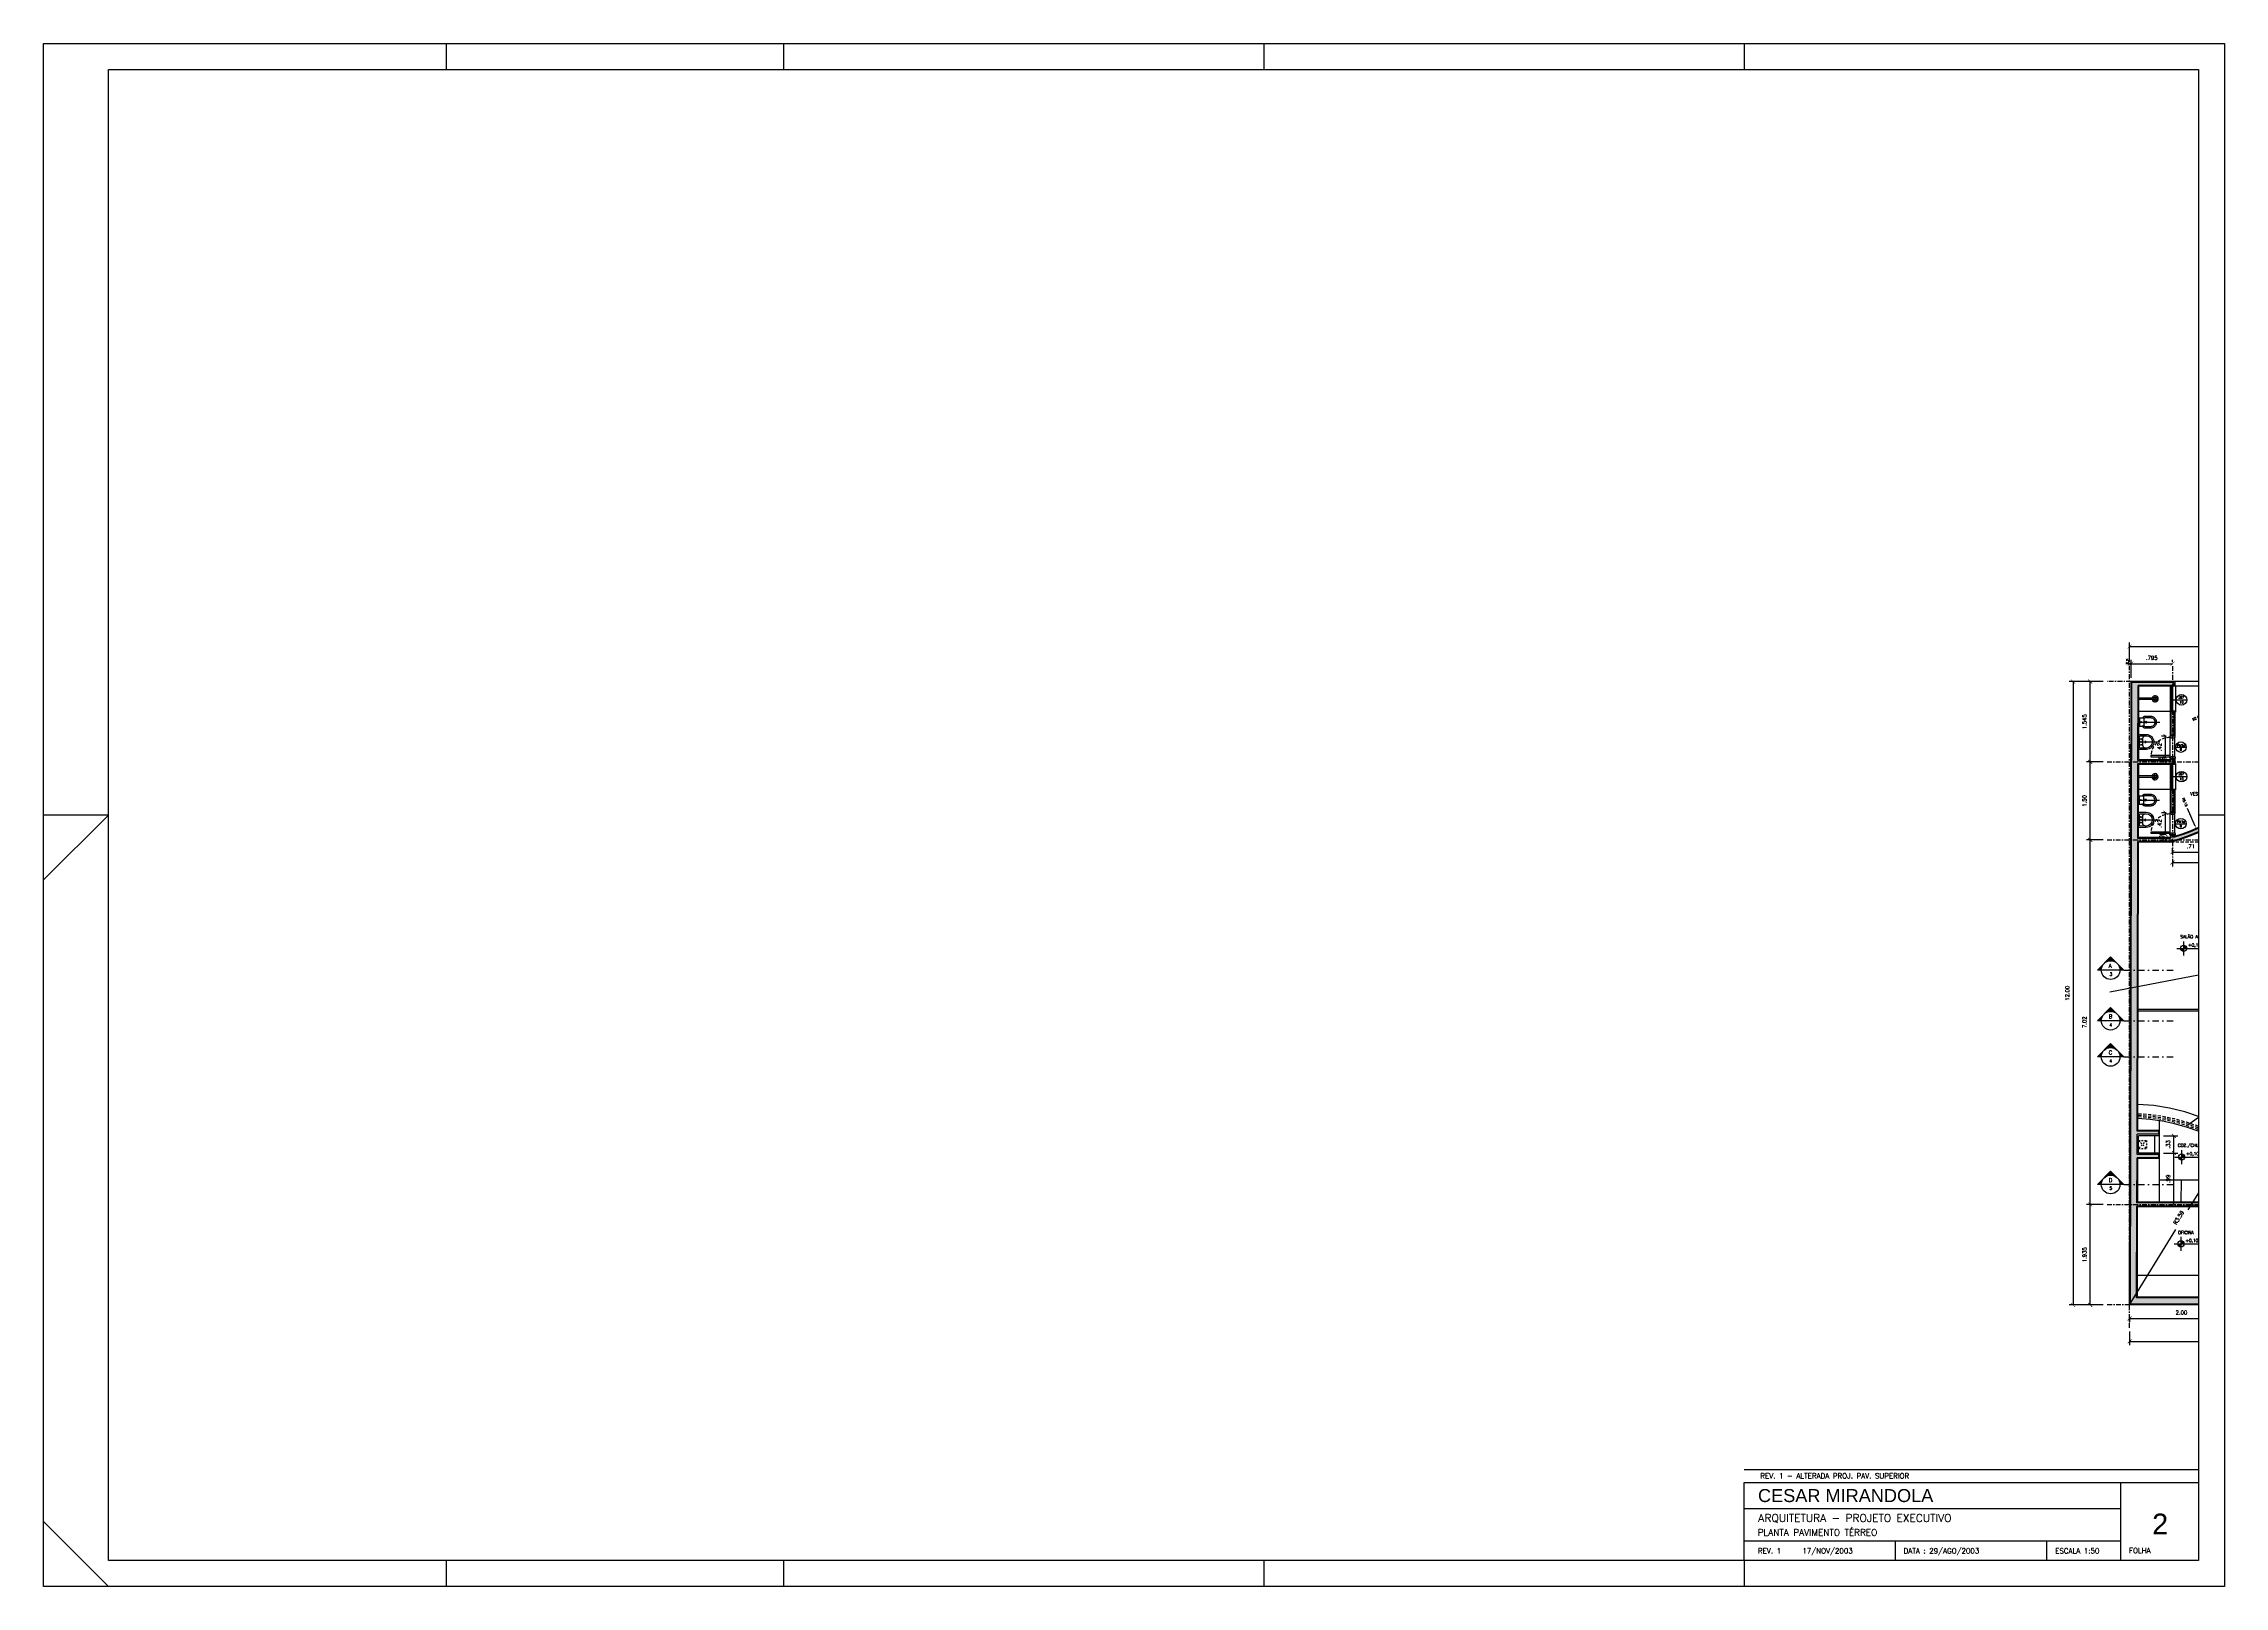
# Paper-space layout 'Layout1' of a CAD drawing. Header units: millimetres. Extents: x 98.5 to 182.5, y 18.8 to 78.2.
# The model-space entities are those that its viewports show. They can reach past a viewport. Long polylines and large blocks are cut down to what shows.
import ezdxf
from ezdxf.enums import TextEntityAlignment as Align

# ---------------------------------------------------------------- set-up
doc = ezdxf.new("R2010")
doc.units = ezdxf.units.MM
for name, pattern in [('CENTER', [0.6, 0.375, -0.075, 0.075, -0.075]), ('DASHDOT', [1, 0.5, -0.25, 0, -0.25]), ('HIDDEN', [0.375, 0.25, -0.125])]:
    doc.linetypes.add(name, pattern=pattern)
for name, color, linetype in [('ALV', 5, 'Continuous'), ('CAIX', 2, 'Continuous'), ('CAIXN', 7, 'Continuous'), ('COTAS', 1, 'Continuous'), ('EIXOS', 141, 'CENTER'), ('FOLHA', 1, 'Continuous'), ('LPROJ', 7, 'HIDDEN'), ('LVISTA02', 1, 'Continuous'), ('NOTAS', 2, 'Continuous'), ('PEÇAS', 7, 'Continuous'), ('PEÇAS50', 8, 'Continuous'), ('REVEST', 2, 'Continuous'), ('SOLID', 8, 'Continuous'), ('TEXT', 3, 'Continuous'), ('VIEW', 6, 'Continuous')]:
    doc.layers.add(name, color=color, linetype=linetype)
doc.layers.get('VIEW').freeze()
doc.styles.add('100-50', font='romans.shx', dxfattribs={"height": 0.125})
doc.styles.add('60-50', font='romans.shx', dxfattribs={"height": 0.075})
doc.styles.add('80-50', font='romans.shx', dxfattribs={"height": 0.1})
doc.styles.add('ROMANS', font='ROMANS.shx', dxfattribs={"height": 0.15})
doc.styles.add('STYLE1', font='arial.ttf', dxfattribs={"height": 0.5})
doc.dimstyles.new('50', dxfattribs={"dimtxt": 0.1, "dimasz": 2.5, "dimexe": 1.25, "dimexo": 0.625, "dimgap": 0.075, "dimtad": 1, "dimzin": 0, "dimdsep": 46, "dimtxsty": '60-50', "dimcen": 2.5, "dimclrt": 3, "dimadec": 0, "dimazin": 0, "dimtfac": 1, "dimtmove": 0, "dimatfit": 3, "dimfxl": 1, "dimarcsym": 0})

# ---------------------------------------------------------------- blocks, each defined once
blk = doc.blocks.new('_ARCHTICK')
at = {"color": 0, "linetype": 'ByBlock', "const_width": 0.15}
blk.add_lwpolyline([(-0.5, -0.5), (0.5, 0.5)], dxfattribs=at)
blk = doc.blocks.new('*D8')
at = {"layer": 'COTAS', "color": 0, "lineweight": -2}
for p, q in [((129.008, 124.662), (129.008, 124.578)), ((129.008, 124.653), (131.004, 124.653)), ((131.004, 124.662), (131.004, 124.578))]:
    blk.add_line(p, q, dxfattribs=at)
at = {"layer": 'DEFPOINTS', "color": 0}
for p in [(129.008, 124.912), (131.004, 124.912), (131.004, 124.653)]:
    blk.add_point(p, dxfattribs=at)
at = {"layer": 'COTAS', "color": 0, "lineweight": -2, "xscale": 0.075, "yscale": 0.075, "zscale": 0.075, "rotation": 180}
blk.add_blockref('_ARCHTICK', (129.008, 124.653), dxfattribs=at)
at = {"layer": 'COTAS', "color": 0, "lineweight": -2, "xscale": 0.075, "yscale": 0.075, "zscale": 0.075}
blk.add_blockref('_ARCHTICK', (131.004, 124.653), dxfattribs=at)
at = {"layer": 'COTAS', "color": 3, "insert": (130.006, 124.766), "char_height": 0.075, "attachment_point": 5, "style": '60-50'}
blk.add_mtext('2.00', dxfattribs=at)
blk = doc.blocks.new('*D10')
at = {"layer": 'COTAS', "color": 0, "lineweight": -2}
for p, q in [((129.008, 124.399), (129.008, 124.136)), ((150.128, 124.399), (150.128, 124.136)), ((129.008, 124.211), (150.128, 124.211))]:
    blk.add_line(p, q, dxfattribs=at)
at = {"layer": 'DEFPOINTS', "color": 0}
for p in [(129.008, 124.474), (150.128, 124.474), (150.128, 124.211)]:
    blk.add_point(p, dxfattribs=at)
at = {"layer": 'COTAS', "color": 0, "lineweight": -2, "xscale": 0.075, "yscale": 0.075, "zscale": 0.075, "rotation": 180}
blk.add_blockref('_ARCHTICK', (129.008, 124.211), dxfattribs=at)
at = {"layer": 'COTAS', "color": 0, "lineweight": -2, "xscale": 0.075, "yscale": 0.075, "zscale": 0.075}
blk.add_blockref('_ARCHTICK', (150.128, 124.211), dxfattribs=at)
at = {"layer": 'COTAS', "color": 3, "insert": (139.568, 124.324), "char_height": 0.075, "attachment_point": 5, "style": '60-50'}
blk.add_mtext('21.12', dxfattribs=at)
blk = doc.blocks.new('*D17')
at = {"layer": 'COTAS', "color": 0, "lineweight": -2}
for p, q in [((129.008, 137.258), (128.933, 137.258)), ((129.008, 137.286), (129.008, 137.333)), ((129.008, 137.258), (129.038, 137.258)), ((129.038, 136.987), (129.038, 137.333)), ((129.038, 137.258), (129.113, 137.258))]:
    blk.add_line(p, q, dxfattribs=at)
at = {"layer": 'DEFPOINTS', "color": 0}
for p in [(129.008, 137.211), (129.038, 137.258), (129.038, 136.912)]:
    blk.add_point(p, dxfattribs=at)
at = {"layer": 'COTAS', "color": 0, "lineweight": -2, "xscale": 0.075, "yscale": 0.075, "zscale": 0.075}
blk.add_blockref('_ARCHTICK', (129.008, 137.258), dxfattribs=at)
at = {"layer": 'COTAS', "color": 0, "lineweight": -2, "xscale": 0.075, "yscale": 0.075, "zscale": 0.075, "rotation": 180}
blk.add_blockref('_ARCHTICK', (129.038, 137.258), dxfattribs=at)
at = {"layer": 'COTAS', "color": 3, "insert": (128.967, 137.31), "char_height": 0.075, "attachment_point": 5, "style": '60-50'}
blk.add_mtext('5', dxfattribs=at)
blk = doc.blocks.new('*D18')
at = {"layer": 'COTAS', "color": 0, "lineweight": -2}
for p, q in [((129.038, 137.258), (129.833, 137.258)), ((129.833, 137.286), (129.833, 137.333))]:
    blk.add_line(p, q, dxfattribs=at)
at = {"layer": 'DEFPOINTS', "color": 0}
for p in [(129.833, 137.258), (129.833, 137.211), (129.038, 136.912)]:
    blk.add_point(p, dxfattribs=at)
at = {"layer": 'COTAS', "color": 0, "lineweight": -2, "xscale": 0.075, "yscale": 0.075, "zscale": 0.075, "rotation": 180}
blk.add_blockref('_ARCHTICK', (129.038, 137.258), dxfattribs=at)
at = {"layer": 'COTAS', "color": 0, "lineweight": -2, "xscale": 0.075, "yscale": 0.075, "zscale": 0.075}
blk.add_blockref('_ARCHTICK', (129.833, 137.258), dxfattribs=at)
at = {"layer": 'COTAS', "color": 3, "insert": (129.435, 137.371), "char_height": 0.075, "attachment_point": 5, "style": '60-50'}
blk.add_mtext('.795', dxfattribs=at)
blk = doc.blocks.new('*D19')
at = {"layer": 'COTAS', "color": 0, "lineweight": -2}
for p, q in [((129.833, 133.494), (129.833, 133.354)), ((129.833, 133.429), (131.409, 133.429)), ((131.409, 133.494), (131.409, 133.354))]:
    blk.add_line(p, q, dxfattribs=at)
at = {"layer": 'DEFPOINTS', "color": 0}
for p in [(129.833, 133.569), (131.409, 133.569), (131.409, 133.429)]:
    blk.add_point(p, dxfattribs=at)
at = {"layer": 'COTAS', "color": 0, "lineweight": -2, "xscale": 0.075, "yscale": 0.075, "zscale": 0.075, "rotation": 180}
blk.add_blockref('_ARCHTICK', (129.833, 133.429), dxfattribs=at)
at = {"layer": 'COTAS', "color": 0, "lineweight": -2, "xscale": 0.075, "yscale": 0.075, "zscale": 0.075}
blk.add_blockref('_ARCHTICK', (131.409, 133.429), dxfattribs=at)
at = {"layer": 'COTAS', "color": 3, "insert": (130.621, 133.541), "char_height": 0.075, "attachment_point": 5, "style": '60-50'}
blk.add_mtext('1.58', dxfattribs=at)
blk = doc.blocks.new('*D20')
at = {"layer": 'COTAS', "color": 0, "lineweight": -2}
for p, q in [((129.008, 137.286), (129.008, 137.663)), ((129.008, 137.588), (150.128, 137.588)), ((150.128, 137.286), (150.128, 137.663))]:
    blk.add_line(p, q, dxfattribs=at)
at = {"layer": 'DEFPOINTS', "color": 0}
for p in [(150.128, 137.588), (129.008, 137.211), (150.128, 137.211)]:
    blk.add_point(p, dxfattribs=at)
at = {"layer": 'COTAS', "color": 0, "lineweight": -2, "xscale": 0.075, "yscale": 0.075, "zscale": 0.075, "rotation": 180}
blk.add_blockref('_ARCHTICK', (129.008, 137.588), dxfattribs=at)
at = {"layer": 'COTAS', "color": 0, "lineweight": -2, "xscale": 0.075, "yscale": 0.075, "zscale": 0.075}
blk.add_blockref('_ARCHTICK', (150.128, 137.588), dxfattribs=at)
at = {"layer": 'COTAS', "color": 3, "insert": (139.568, 137.7), "char_height": 0.075, "attachment_point": 5, "style": '60-50'}
blk.add_mtext('21.12', dxfattribs=at)
blk = doc.blocks.new('*D25')
at = {"layer": 'COTAS', "color": 0, "lineweight": -2}
for p, q in [((128.498, 126.847), (128.175, 126.847)), ((128.25, 124.912), (128.25, 126.847)), ((128.498, 124.912), (128.175, 124.912))]:
    blk.add_line(p, q, dxfattribs=at)
at = {"layer": 'DEFPOINTS', "color": 0}
for p in [(128.25, 126.847), (128.573, 126.847), (128.573, 124.912)]:
    blk.add_point(p, dxfattribs=at)
at = {"layer": 'COTAS', "color": 0, "lineweight": -2, "xscale": 0.075, "yscale": 0.075, "zscale": 0.075}
for p, rotation in [((128.25, 126.847), 90), ((128.25, 124.912), 270)]:
    blk.add_blockref('_ARCHTICK', p, dxfattribs=dict(at, rotation=rotation))
at = {"layer": 'COTAS', "color": 3, "insert": (128.138, 125.88), "char_height": 0.075, "attachment_point": 5, "rotation": 90, "style": '60-50'}
blk.add_mtext('1.935', dxfattribs=at)
blk = doc.blocks.new('*D26')
at = {"layer": 'COTAS', "color": 0, "lineweight": -2}
for p, q in [((128.498, 133.865), (128.175, 133.865)), ((128.25, 126.847), (128.25, 133.865))]:
    blk.add_line(p, q, dxfattribs=at)
at = {"layer": 'DEFPOINTS', "color": 0}
for p in [(128.25, 133.865), (128.573, 133.865), (128.573, 126.847)]:
    blk.add_point(p, dxfattribs=at)
at = {"layer": 'COTAS', "color": 0, "lineweight": -2, "xscale": 0.075, "yscale": 0.075, "zscale": 0.075}
for p, rotation in [((128.25, 133.865), 90), ((128.25, 126.847), 270)]:
    blk.add_blockref('_ARCHTICK', p, dxfattribs=dict(at, rotation=rotation))
at = {"layer": 'COTAS', "color": 3, "insert": (128.138, 130.356), "char_height": 0.075, "attachment_point": 5, "rotation": 90, "style": '60-50'}
blk.add_mtext('7.02', dxfattribs=at)
blk = doc.blocks.new('*D27')
at = {"layer": 'COTAS', "color": 0, "lineweight": -2}
for p, q in [((128.498, 135.367), (128.175, 135.367)), ((128.25, 133.865), (128.25, 135.367))]:
    blk.add_line(p, q, dxfattribs=at)
at = {"layer": 'DEFPOINTS', "color": 0}
for p in [(128.25, 135.367), (128.573, 135.367), (128.573, 133.865)]:
    blk.add_point(p, dxfattribs=at)
at = {"layer": 'COTAS', "color": 0, "lineweight": -2, "xscale": 0.075, "yscale": 0.075, "zscale": 0.075}
for p, rotation in [((128.25, 135.367), 90), ((128.25, 133.865), 270)]:
    blk.add_blockref('_ARCHTICK', p, dxfattribs=dict(at, rotation=rotation))
at = {"layer": 'COTAS', "color": 3, "insert": (128.138, 134.616), "char_height": 0.075, "attachment_point": 5, "rotation": 90, "style": '60-50'}
blk.add_mtext('1.50', dxfattribs=at)
blk = doc.blocks.new('*D28')
at = {"layer": 'COTAS', "color": 0, "lineweight": -2}
for p, q in [((128.498, 136.912), (128.175, 136.912)), ((128.25, 135.367), (128.25, 136.912))]:
    blk.add_line(p, q, dxfattribs=at)
at = {"layer": 'DEFPOINTS', "color": 0}
for p in [(128.25, 136.912), (128.573, 136.912), (128.573, 135.367)]:
    blk.add_point(p, dxfattribs=at)
at = {"layer": 'COTAS', "color": 0, "lineweight": -2, "xscale": 0.075, "yscale": 0.075, "zscale": 0.075}
for p, rotation in [((128.25, 136.912), 90), ((128.25, 135.367), 270)]:
    blk.add_blockref('_ARCHTICK', p, dxfattribs=dict(at, rotation=rotation))
at = {"layer": 'COTAS', "color": 3, "insert": (128.138, 136.14), "char_height": 0.075, "attachment_point": 5, "rotation": 90, "style": '60-50'}
blk.add_mtext('1.545', dxfattribs=at)
blk = doc.blocks.new('*D29')
at = {"layer": 'COTAS', "color": 0, "lineweight": -2}
for p, q in [((128.498, 136.912), (127.846, 136.912)), ((127.921, 136.912), (127.921, 124.912)), ((128.498, 124.912), (127.846, 124.912))]:
    blk.add_line(p, q, dxfattribs=at)
at = {"layer": 'DEFPOINTS', "color": 0}
for p in [(128.573, 136.912), (127.921, 124.912), (128.573, 124.912)]:
    blk.add_point(p, dxfattribs=at)
at = {"layer": 'COTAS', "color": 0, "lineweight": -2, "xscale": 0.075, "yscale": 0.075, "zscale": 0.075}
for p, rotation in [((127.921, 136.912), 90), ((127.921, 124.912), 270)]:
    blk.add_blockref('_ARCHTICK', p, dxfattribs=dict(at, rotation=rotation))
at = {"layer": 'COTAS', "color": 3, "insert": (127.808, 130.912), "char_height": 0.075, "attachment_point": 5, "rotation": 90, "style": '60-50'}
blk.add_mtext('12.00', dxfattribs=at)
blk = doc.blocks.new('*D61')
at = {"layer": 'COTAS', "color": 0, "lineweight": -2}
for p, q in [((130.848, 127.913), (130.132, 126.745)), ((129.008, 124.912), (129.899, 126.364))]:
    blk.add_line(p, q, dxfattribs=at)
at = {"layer": 'COTAS', "color": 0}
blk.add_solid([(130.837, 127.919), (130.859, 127.906), (130.887, 127.977)], dxfattribs=at)
at = {"layer": 'DEFPOINTS', "color": 0}
for p in [(130.887, 127.977), (129.008, 124.912)]:
    blk.add_point(p, dxfattribs=at)
at = {"layer": 'COTAS', "color": 3, "insert": (129.953, 126.593), "char_height": 0.075, "attachment_point": 5, "rotation": 58.4902, "style": '60-50'}
blk.add_mtext('R3.59', dxfattribs=at)
blk = doc.blocks.new('*D80')
at = {"layer": 'COTAS', "color": 0, "lineweight": -2}
for p, q in [((129.698, 133.969), (129.698, 134.044)), ((129.713, 133.969), (129.623, 133.969)), ((129.695, 133.91), (129.623, 133.91)), ((129.698, 133.91), (129.698, 133.835))]:
    blk.add_line(p, q, dxfattribs=at)
at = {"layer": 'DEFPOINTS', "color": 0}
for p in [(129.698, 133.969), (129.77, 133.91), (129.788, 133.969)]:
    blk.add_point(p, dxfattribs=at)
at = {"layer": 'COTAS', "color": 0, "lineweight": -2, "xscale": 0.075, "yscale": 0.075, "zscale": 0.075}
for p, rotation in [((129.698, 133.969), 270), ((129.698, 133.91), 90)]:
    blk.add_blockref('_ARCHTICK', p, dxfattribs=dict(at, rotation=rotation))
at = {"layer": 'COTAS', "color": 3, "insert": (129.618, 133.939), "char_height": 0.075, "attachment_point": 5, "rotation": 90, "style": '60-50'}
blk.add_mtext('.06', dxfattribs=at)
blk = doc.blocks.new('*D81')
at = {"layer": 'COTAS', "color": 0, "lineweight": -2}
for p, q in [((129.713, 134.389), (129.623, 134.389)), ((129.698, 133.969), (129.698, 134.389))]:
    blk.add_line(p, q, dxfattribs=at)
at = {"layer": 'DEFPOINTS', "color": 0}
for p in [(129.698, 134.389), (129.788, 134.389), (129.788, 133.969)]:
    blk.add_point(p, dxfattribs=at)
at = {"layer": 'COTAS', "color": 0, "lineweight": -2, "xscale": 0.075, "yscale": 0.075, "zscale": 0.075}
for p, rotation in [((129.698, 134.389), 90), ((129.698, 133.969), 270)]:
    blk.add_blockref('_ARCHTICK', p, dxfattribs=dict(at, rotation=rotation))
at = {"layer": 'COTAS', "color": 3, "insert": (129.585, 134.179), "char_height": 0.075, "attachment_point": 5, "rotation": 90, "style": '60-50'}
blk.add_mtext('.42', dxfattribs=at)
blk = doc.blocks.new('*D82')
at = {"layer": 'COTAS', "color": 0, "lineweight": -2}
for p, q in [((129.713, 135.442), (129.623, 135.442)), ((129.698, 135.442), (129.698, 135.517)), ((129.698, 135.412), (129.698, 135.337))]:
    blk.add_line(p, q, dxfattribs=at)
at = {"layer": 'DEFPOINTS', "color": 0}
for p in [(129.698, 135.442), (129.698, 135.412), (129.788, 135.442)]:
    blk.add_point(p, dxfattribs=at)
at = {"layer": 'COTAS', "color": 0, "lineweight": -2, "xscale": 0.075, "yscale": 0.075, "zscale": 0.075}
for p, rotation in [((129.698, 135.442), 270), ((129.698, 135.412), 90)]:
    blk.add_blockref('_ARCHTICK', p, dxfattribs=dict(at, rotation=rotation))
at = {"layer": 'COTAS', "color": 3, "insert": (129.608, 135.44), "char_height": 0.075, "attachment_point": 5, "rotation": 90, "style": '60-50'}
blk.add_mtext('5', dxfattribs=at)
blk = doc.blocks.new('*D83')
at = {"layer": 'COTAS', "color": 0, "lineweight": -2}
for p, q in [((129.713, 135.862), (129.623, 135.862)), ((129.698, 135.442), (129.698, 135.862))]:
    blk.add_line(p, q, dxfattribs=at)
at = {"layer": 'DEFPOINTS', "color": 0}
for p in [(129.698, 135.862), (129.788, 135.862), (129.788, 135.442)]:
    blk.add_point(p, dxfattribs=at)
at = {"layer": 'COTAS', "color": 0, "lineweight": -2, "xscale": 0.075, "yscale": 0.075, "zscale": 0.075}
for p, rotation in [((129.698, 135.862), 90), ((129.698, 135.442), 270)]:
    blk.add_blockref('_ARCHTICK', p, dxfattribs=dict(at, rotation=rotation))
at = {"layer": 'COTAS', "color": 3, "insert": (129.585, 135.652), "char_height": 0.075, "attachment_point": 5, "rotation": 90, "style": '60-50'}
blk.add_mtext('.42', dxfattribs=at)
blk = doc.blocks.new('*D84')
at = {"layer": 'COTAS', "color": 0, "lineweight": -2}
for p, q in [((130.546, 134.038), (130.546, 133.555)), ((129.833, 133.599), (129.833, 133.705)), ((129.833, 133.63), (130.546, 133.63))]:
    blk.add_line(p, q, dxfattribs=at)
at = {"layer": 'DEFPOINTS', "color": 0}
for p in [(130.546, 134.113), (130.546, 133.63), (129.833, 133.524)]:
    blk.add_point(p, dxfattribs=at)
at = {"layer": 'COTAS', "color": 0, "lineweight": -2, "xscale": 0.075, "yscale": 0.075, "zscale": 0.075, "rotation": 180}
blk.add_blockref('_ARCHTICK', (129.833, 133.63), dxfattribs=at)
at = {"layer": 'COTAS', "color": 0, "lineweight": -2, "xscale": 0.075, "yscale": 0.075, "zscale": 0.075}
blk.add_blockref('_ARCHTICK', (130.546, 133.63), dxfattribs=at)
at = {"layer": 'COTAS', "color": 3, "insert": (130.189, 133.742), "char_height": 0.075, "attachment_point": 5, "style": '60-50'}
blk.add_mtext('.71', dxfattribs=at)
blk = doc.blocks.new('*D85')
at = {"layer": 'COTAS', "color": 0, "lineweight": -2}
for p, q in [((129.658, 127.837), (129.937, 127.837)), ((129.862, 126.847), (129.862, 127.837))]:
    blk.add_line(p, q, dxfattribs=at)
at = {"layer": 'DEFPOINTS', "color": 0}
for p in [(129.583, 127.837), (129.862, 127.837), (129.862, 126.847)]:
    blk.add_point(p, dxfattribs=at)
at = {"layer": 'COTAS', "color": 0, "lineweight": -2, "xscale": 0.075, "yscale": 0.075, "zscale": 0.075}
for p, rotation in [((129.862, 127.837), 90), ((129.862, 126.847), 270)]:
    blk.add_blockref('_ARCHTICK', p, dxfattribs=dict(at, rotation=rotation))
at = {"layer": 'COTAS', "color": 3, "insert": (129.749, 127.342), "char_height": 0.075, "attachment_point": 5, "rotation": 90, "style": '60-50'}
blk.add_mtext('.99', dxfattribs=at)
blk = doc.blocks.new('*D86')
at = {"layer": 'COTAS', "color": 0, "lineweight": -2}
for p, q in [((129.658, 128.167), (129.937, 128.167)), ((129.862, 127.837), (129.862, 128.167))]:
    blk.add_line(p, q, dxfattribs=at)
at = {"layer": 'DEFPOINTS', "color": 0}
for p in [(129.583, 128.167), (129.862, 128.167), (129.583, 127.837)]:
    blk.add_point(p, dxfattribs=at)
at = {"layer": 'COTAS', "color": 0, "lineweight": -2, "xscale": 0.075, "yscale": 0.075, "zscale": 0.075}
for p, rotation in [((129.862, 128.167), 90), ((129.862, 127.837), 270)]:
    blk.add_blockref('_ARCHTICK', p, dxfattribs=dict(at, rotation=rotation))
at = {"layer": 'COTAS', "color": 3, "insert": (129.749, 128.002), "char_height": 0.075, "attachment_point": 5, "rotation": 90, "style": '60-50'}
blk.add_mtext('.33', dxfattribs=at)
blk = doc.blocks.new('*D87')
at = {"layer": 'COTAS', "color": 0, "lineweight": -2}
for p, q in [((130.63, 126.802), (130.63, 126.877)), ((130.884, 126.742), (130.555, 126.742)), ((130.63, 126.742), (130.63, 126.667))]:
    blk.add_line(p, q, dxfattribs=at)
at = {"layer": 'DEFPOINTS', "color": 0}
for p in [(130.63, 126.802), (130.63, 126.742), (130.959, 126.742)]:
    blk.add_point(p, dxfattribs=at)
at = {"layer": 'COTAS', "color": 0, "lineweight": -2, "xscale": 0.075, "yscale": 0.075, "zscale": 0.075}
for p, rotation in [((130.63, 126.802), 270), ((130.63, 126.742), 90)]:
    blk.add_blockref('_ARCHTICK', p, dxfattribs=dict(at, rotation=rotation))
at = {"layer": 'COTAS', "color": 3, "insert": (130.565, 126.73), "char_height": 0.075, "attachment_point": 5, "rotation": 90, "style": '60-50'}
blk.add_mtext('.06', dxfattribs=at)
blk = doc.blocks.new('*D88')
at = {"layer": 'COTAS', "color": 0, "lineweight": -2}
for p, q in [((130.63, 126.742), (130.63, 125.542)), ((130.884, 125.542), (130.555, 125.542))]:
    blk.add_line(p, q, dxfattribs=at)
at = {"layer": 'DEFPOINTS', "color": 0}
for p in [(130.959, 126.742), (130.63, 125.542), (130.959, 125.542)]:
    blk.add_point(p, dxfattribs=at)
at = {"layer": 'COTAS', "color": 0, "lineweight": -2, "xscale": 0.075, "yscale": 0.075, "zscale": 0.075}
for p, rotation in [((130.63, 126.742), 90), ((130.63, 125.542), 270)]:
    blk.add_blockref('_ARCHTICK', p, dxfattribs=dict(at, rotation=rotation))
at = {"layer": 'COTAS', "color": 3, "insert": (130.518, 126.142), "char_height": 0.075, "attachment_point": 5, "rotation": 90, "style": '60-50'}
blk.add_mtext('1.20', dxfattribs=at)
blk = doc.blocks.new('*D89')
at = {"layer": 'COTAS', "color": 0, "lineweight": -2}
blk.add_line((130.63, 125.542), (130.63, 125.062), dxfattribs=at)
at = {"layer": 'DEFPOINTS', "color": 0}
for p in [(130.959, 125.542), (130.63, 125.062), (130.63, 125.062)]:
    blk.add_point(p, dxfattribs=at)
at = {"layer": 'COTAS', "color": 0, "lineweight": -2, "xscale": 0.075, "yscale": 0.075, "zscale": 0.075}
for p, rotation in [((130.63, 125.542), 90), ((130.63, 125.062), 270)]:
    blk.add_blockref('_ARCHTICK', p, dxfattribs=dict(at, rotation=rotation))
at = {"layer": 'COTAS', "color": 3, "insert": (130.518, 125.302), "char_height": 0.075, "attachment_point": 5, "rotation": 90, "style": '60-50'}
blk.add_mtext('.48', dxfattribs=at)

msp = doc.modelspace()

# ---------------------------------------------------------------- hatches: boundary and pattern name
at = {"layer": 'NOTAS'}
h = msp.add_hatch(color=1, dxfattribs=at)
h.paths.add_polyline_path([(128.7699, 131.4865), (128.6426, 131.6138), (128.5153, 131.4865, -0.4142136)])
h.paths.add_polyline_path([(128.5153, 131.4865), (128.388, 131.3592), (128.4626, 131.3592, -0.1989124)])
h.paths.add_polyline_path([(128.8226, 131.3592), (128.8972, 131.3592), (128.7699, 131.4865, -0.1989124)])
h = msp.add_hatch(color=1, dxfattribs=at)
h.paths.add_polyline_path([(130.0504, 131.7154), (130.0504, 131.7754), (129.9904, 131.7754, 0.4142136)])
h.paths.add_polyline_path([(130.0504, 131.8354), (130.0504, 131.7754), (130.1104, 131.7754, 0.4142136)])
h = msp.add_hatch(color=1, dxfattribs=at)
h.paths.add_polyline_path([(128.7699, 130.5118), (128.6426, 130.6391), (128.5153, 130.5118, -0.4142136)])
h.paths.add_polyline_path([(128.5153, 130.5118), (128.388, 130.3845), (128.4626, 130.3845, -0.1989124)])
h.paths.add_polyline_path([(128.8226, 130.3845), (128.8972, 130.3845), (128.7699, 130.5118, -0.1989124)])
h = msp.add_hatch(color=1, dxfattribs=at)
h.paths.add_polyline_path([(128.7699, 129.8156), (128.6426, 129.9429), (128.5153, 129.8156, -0.4142136)])
h.paths.add_polyline_path([(128.5153, 129.8156), (128.388, 129.6883), (128.4626, 129.6883, -0.1989124)])
h.paths.add_polyline_path([(128.8226, 129.6883), (128.8972, 129.6883), (128.7699, 129.8156, -0.1989124)])
h = msp.add_hatch(color=1, dxfattribs=at)
h.paths.add_polyline_path([(130.0124, 127.6993), (130.0124, 127.7593), (129.9524, 127.7593, 0.4142136)])
h.paths.add_polyline_path([(130.0124, 127.8193), (130.0124, 127.7593), (130.0724, 127.7593, 0.4142136)])
h = msp.add_hatch(color=1, dxfattribs=at)
h.paths.add_polyline_path([(128.7699, 127.3587), (128.6426, 127.486), (128.5153, 127.3587, -0.4142136)])
h.paths.add_polyline_path([(128.5153, 127.3587), (128.388, 127.2314), (128.4626, 127.2314, -0.1989124)])
h.paths.add_polyline_path([(128.8226, 127.2314), (128.8972, 127.2314), (128.7699, 127.3587, -0.1989124)])
h = msp.add_hatch(color=1, dxfattribs=at)
h.paths.add_polyline_path([(129.9989, 126.0286), (129.9989, 126.0886), (129.9389, 126.0886, 0.4142136)])
h.paths.add_polyline_path([(129.9989, 126.1486), (129.9989, 126.0886), (130.0589, 126.0886, 0.4142136)])
at = {"layer": 'SOLID'}
h = msp.add_hatch(color=256, dxfattribs=at)
h.paths.add_polyline_path([(129.1726, 136.8371), (129.8628, 136.8371), (129.8628, 136.8971), (129.0528, 136.8971), (129.0392, 131.3592), (129.1592, 131.3592), (129.1653, 133.8352), (129.7785, 133.8352, 0.0632811), (130.5245, 134.1183, 0.0019143), (130.4929, 134.1695, -0.0547635), (129.8628, 133.919), (129.8628, 133.9537), (129.8028, 133.9537), (129.8028, 133.9031, -0.0026134), (129.7713, 133.8952), (129.1654, 133.8952), (129.169, 135.3369), (129.8628, 135.3369), (129.8628, 135.4269), (129.8028, 135.4269), (129.8028, 135.3969), (129.1691, 135.3969)])
h.paths.add_polyline_path([(129.8628, 136.3271), (129.8028, 136.3271), (129.8028, 135.8769), (129.8628, 135.8769)], flags=17)
h.paths.add_polyline_path([(129.8028, 134.4037), (129.8628, 134.4037), (129.8628, 134.8269), (129.8028, 134.8269)], flags=17)
h = msp.add_hatch(color=256, dxfattribs=at)
h.paths.add_polyline_path([(129.0369, 130.3845), (129.1569, 130.3845), (129.1592, 131.3592), (129.0392, 131.3592)])
h.paths.add_polyline_path([(129.0352, 129.6883), (129.1552, 129.6883), (129.1569, 130.3845), (129.0369, 130.3845)])
h.paths.add_polyline_path([(129.1552, 129.6883), (129.0352, 129.6883), (129.0292, 127.2314), (129.1492, 127.2314), (129.1504, 127.7471), (129.5683, 127.7471), (129.5683, 127.8071), (129.1506, 127.8071), (129.1515, 128.1971), (129.5683, 128.1971), (129.5683, 128.2571), (129.1517, 128.2571)])
h = msp.add_hatch(color=256, dxfattribs=at)
h.paths.add_polyline_path([(129.1492, 127.2314), (129.0292, 127.2314), (129.0235, 124.9271), (131.1607, 124.9271, 0.0040668), (131.2426, 125.0471), (129.1438, 125.0471), (129.1482, 126.8171), (130.9739, 126.8171), (130.9739, 126.7571), (131.0339, 126.7571), (131.0339, 126.8171), (131.4303, 126.8171), (131.4303, 126.8771), (131.3983, 126.8771), (131.3983, 127.5494), (131.4326, 127.5869, -0.0010388), (131.4437, 127.5768), (131.4842, 127.6211, 0.0144689), (131.3233, 127.7598), (131.3233, 127.682, -0.0013569), (131.3383, 127.6694), (131.3383, 126.8771), (129.1483, 126.8771)])
h.paths.add_polyline_path([(132.054, 126.9598), (132.0042, 126.9263, -0.0003171), (132.0067, 126.9225), (132.0067, 126.8771), (132.0003, 126.8771), (132.0003, 126.8171), (132.1452, 126.8171, 0.0115367)])

# ---------------------------------------------------------------- linework, layer by layer
at = {"layer": 'ALV'}
for p, q in [((129.0235, 124.9271), (129.0528, 136.8971)), ((129.8628, 136.8971), (129.0528, 136.8971)), ((129.1691, 135.3969), (129.1726, 136.8371)), ((129.8628, 136.8371), (129.1726, 136.8371)), ((129.8628, 136.8971), (129.8628, 136.8371)), ((129.8028, 136.3271), (129.8028, 135.8769)), ((129.8628, 136.3271), (129.8028, 136.3271)), ((129.8628, 136.3271), (129.8628, 135.8769)), ((129.8628, 135.8769), (129.8028, 135.8769)), ((129.1654, 133.8952), (129.169, 135.3369)), ((129.169, 135.3369), (129.8628, 135.3369)), ((129.1691, 135.3969), (129.8028, 135.3969)), ((129.8028, 135.4269), (129.8028, 135.3969)), ((129.8028, 135.4269), (129.8628, 135.4269)), ((129.8628, 135.4269), (129.8628, 135.3369)), ((129.8028, 134.8269), (129.8028, 134.4037)), ((129.8028, 134.8269), (129.8628, 134.8269)), ((129.8628, 134.8269), (129.8628, 134.4037)), ((129.8628, 134.4037), (129.8028, 134.4037)), ((129.1517, 128.2571), (129.1653, 133.8352)), ((129.7785, 133.8352), (129.1653, 133.8352)), ((129.7713, 133.8952), (129.1654, 133.8952)), ((129.8028, 133.9537), (129.8628, 133.9537)), ((129.8028, 133.9537), (129.8028, 133.9031)), ((129.8628, 133.9537), (129.8628, 133.919)), ((129.1506, 127.8071), (129.1515, 128.1971)), ((129.5683, 128.1971), (129.1515, 128.1971)), ((129.5683, 128.2571), (129.1517, 128.2571)), ((129.5683, 128.1971), (129.5683, 128.2571)), ((129.1483, 126.8771), (129.1504, 127.7471)), ((129.5683, 127.7471), (129.1504, 127.7471)), ((129.5683, 127.8071), (129.1506, 127.8071)), ((129.5683, 127.7471), (129.5683, 127.8071)), ((131.3383, 126.8771), (129.1483, 126.8771)), ((129.1438, 125.0471), (129.1482, 126.8171)), ((130.9739, 126.8171), (129.1482, 126.8171)), ((131.1607, 124.9271), (129.0235, 124.9271)), ((131.2426, 125.0471), (129.1438, 125.0471))]:
    msp.add_line(p, q, dxfattribs=at)
for centre, radius, start, end in [((129.0378, 136.9121), 3.1647, 283.53472, 298.01837), ((129.0378, 136.9121), 3.1047, 285.4099, 297.94825), ((123.8242, 130.0248), 7.8518, 31.42264, 31.86137), ((129.0378, 136.9121), 3.1047, 283.6655, 284.26444)]:
    msp.add_arc(centre, radius, start, end, dxfattribs=at)
at = {"layer": 'CAIX'}
for p, q in [((129.8103, 136.8221), (129.8103, 136.7921)), ((129.8103, 136.7921), (129.8163, 136.7921)), ((129.8163, 136.7921), (129.8163, 136.8041)), ((129.8163, 136.8041), (129.8253, 136.8041)), ((129.8163, 136.7921), (129.8163, 136.3721)), ((129.8253, 136.8041), (129.8253, 136.7921)), ((129.8253, 136.7921), (129.8253, 136.3721)), ((129.8253, 136.7921), (129.8313, 136.7921)), ((129.8313, 136.7921), (129.8313, 136.8221)), ((129.8103, 135.3219), (129.8103, 135.2919)), ((129.8103, 135.2919), (129.8163, 135.2919)), ((129.8163, 135.2919), (129.8163, 135.3039)), ((129.8163, 135.3039), (129.8253, 135.3039)), ((129.8163, 135.2919), (129.8163, 134.8719)), ((129.8253, 135.3039), (129.8253, 135.2919)), ((129.8253, 135.2919), (129.8253, 134.8719)), ((129.8253, 135.2919), (129.8313, 135.2919)), ((129.8313, 135.2919), (129.8313, 135.3219))]:
    msp.add_line(p, q, dxfattribs=at)
for points in [[(129.8253, 136.3601), (129.8253, 136.3721), (129.8313, 136.3721), (129.8313, 136.3421), (129.8103, 136.3421), (129.8103, 136.3721), (129.8163, 136.3721), (129.8163, 136.3601)], [(129.8253, 134.8599), (129.8253, 134.8719), (129.8313, 134.8719), (129.8313, 134.8419), (129.8103, 134.8419), (129.8103, 134.8719), (129.8163, 134.8719), (129.8163, 134.8599)]]:
    msp.add_lwpolyline(points, close=True, dxfattribs=at)
for points in [[(129.7878, 135.8679), (129.7818, 135.8679), (129.7818, 135.8439), (129.7878, 135.8439), (129.7878, 135.8379), (129.8088, 135.8379), (129.8088, 135.8319), (129.8778, 135.8319), (129.8778, 135.8439), (129.8838, 135.8439), (129.8838, 135.8679), (129.8778, 135.8679)], [(129.7878, 135.4659), (129.7878, 135.4869), (129.4164, 135.4869), (129.4164, 135.4659), (129.7878, 135.4659)], [(129.7878, 135.4359), (129.7818, 135.4359), (129.7818, 135.4599), (129.7878, 135.4599), (129.7878, 135.4659), (129.8088, 135.4659), (129.8088, 135.4719), (129.8778, 135.4719), (129.8778, 135.4599), (129.8838, 135.4599), (129.8838, 135.4359), (129.8778, 135.4359)], [(129.7878, 133.9927), (129.7878, 134.0137), (129.4164, 134.0137), (129.4164, 133.9927), (129.7878, 133.9927)], [(129.7878, 134.3947), (129.7818, 134.3947), (129.7818, 134.3707), (129.7878, 134.3707), (129.7878, 134.3647), (129.8088, 134.3647), (129.8088, 134.3587), (129.8778, 134.3587), (129.8778, 134.3707), (129.8838, 134.3707), (129.8838, 134.3947), (129.8778, 134.3947)], [(129.7878, 133.9627), (129.7818, 133.9627), (129.7818, 133.9867), (129.7878, 133.9867), (129.7878, 133.9927), (129.8088, 133.9927), (129.8088, 133.9987), (129.8778, 133.9987), (129.8778, 133.9867), (129.8838, 133.9867), (129.8838, 133.9627), (129.8778, 133.9627)]]:
    msp.add_lwpolyline(points, dxfattribs=at)
at = {"layer": 'CAIX', "linetype": 'HIDDEN'}
msp.add_lwpolyline([(131.3233, 127.7404, 0.1620789), (129.1662, 128.5635)], format="xyb", dxfattribs=at)
at = {"layer": 'CAIX', "color": 8, "linetype": 'HIDDEN'}
for centre in [(129.7878, 135.4659), (129.7878, 133.9927)]:
    msp.add_arc(centre, 0.372, 90, 176.76385, dxfattribs=at)
at = {"layer": 'CAIX', "linetype": 'HIDDEN'}
msp.add_arc((129.0085, 124.9121), 3.6248, 50.31229, 87.527, dxfattribs=at)
at = {"layer": 'CAIXN', "color": 8, "ltscale": 0.5}
for p, q in [((129.8253, 136.5623), (130.109, 136.5623)), ((129.8938, 135.6519), (130.0978, 135.6519)), ((129.8253, 135.083), (130.109, 135.083)), ((129.8926, 134.1776), (130.0966, 134.1776)), ((130.4372, 128.5972), (130.1499, 128.3841)), ((130.4372, 128.5972), (130.6412, 128.5972))]:
    msp.add_line(p, q, dxfattribs=at)
for centre in [(130.007, 136.5623), (129.9958, 135.6519), (130.007, 135.083), (129.9946, 134.1776), (130.5392, 128.5972)]:
    msp.add_circle(centre, 0.102, dxfattribs=at)
at = {"layer": 'COTAS', "linetype": 'ByBlock'}
for p, q in [((130.7197, 136.4393), (130.4237, 136.2755)), ((130.2714, 134.1284), (130.1211, 134.4676))]:
    msp.add_line(p, q, dxfattribs=at)
at = {"layer": 'COTAS'}
msp.add_line((128.6258, 130.9387), (132.5678, 131.6919), dxfattribs=at)
at = {"layer": 'COTAS', "linetype": 'ByBlock'}
msp.add_point((130.2896, 134.0873), dxfattribs=at)
msp.add_solid([(130.2782, 134.1315), (130.2645, 134.1254), (130.2896, 134.0873)], dxfattribs=at)
at = {"layer": 'EIXOS'}
for p, q in [((129.0085, 124.4743), (129.0085, 137.211)), ((129.8328, 137.211), (129.8328, 133.3253)), ((129.0378, 136.9121), (128.573, 136.9121)), ((128.573, 135.3669), (130.8297, 135.3669)), ((128.573, 133.8652), (130.8297, 133.8652)), ((130.4209, 133.2221), (132.2387, 133.2221)), ((130.4209, 130.6721), (132.2387, 130.6721)), ((128.573, 126.8471), (132.2387, 126.8471)), ((129.0085, 124.9121), (128.573, 124.9121))]:
    msp.add_line(p, q, dxfattribs=at)
at = {"layer": 'LPROJ'}
for p, q in [((130.4736, 135.1651), (130.4778, 136.9085)), ((131.9354, 133.815), (129.7803, 133.8202))]:
    msp.add_line(p, q, dxfattribs=at)
at = {"layer": 'LPROJ', "ltscale": 0.5}
for p, q in [((129.3309, 128.0771), (129.1809, 127.9271)), ((129.1809, 128.0771), (129.3309, 128.0771)), ((129.1809, 127.9271), (129.3309, 127.9271)), ((129.181, 128.0771), (129.3309, 127.9271)), ((129.3309, 128.0771), (129.3309, 127.9271))]:
    msp.add_line(p, q, dxfattribs=at)
at = {"layer": 'LPROJ'}
for centre, radius, start, end in [((123.8249, 130.0213), 8.4061, 35.47753, 37.72728), ((129.0085, 124.9121), 3.6848, 57.96029, 87.527)]:
    msp.add_arc(centre, radius, start, end, dxfattribs=at)
at = {"layer": 'LVISTA02'}
for p, q in [((129.7878, 136.8221), (129.7878, 136.3421)), ((129.8103, 136.3721), (129.8103, 136.7921)), ((129.8313, 136.7921), (129.8313, 136.3721)), ((129.8928, 136.8221), (129.8928, 136.3271)), ((129.1876, 136.3421), (129.7876, 136.3421)), ((129.8928, 136.3271), (129.8778, 136.3271)), ((129.7878, 135.4869), (129.7878, 135.8379)), ((129.8778, 135.4719), (129.8778, 135.8319)), ((129.7878, 135.3219), (129.7878, 134.8419)), ((129.8103, 134.8719), (129.8103, 135.2919)), ((129.8313, 135.2919), (129.8313, 134.8719)), ((129.8928, 135.3369), (129.8778, 135.3369)), ((129.8928, 135.3369), (129.8928, 134.8269)), ((129.1839, 134.8419), (129.7878, 134.8419)), ((129.8928, 134.8269), (129.8778, 134.8269)), ((129.7878, 134.0137), (129.7878, 134.3647)), ((129.8778, 133.9987), (129.8778, 134.3587)), ((129.1723, 130.6046), (130.3724, 130.6046)), ((129.1723, 130.5746), (130.3723, 130.5746)), ((130.3723, 130.5746), (130.3724, 130.6046)), ((129.4933, 127.8371), (129.4933, 128.1671)), ((129.5833, 128.2721), (129.5833, 128.4607)), ((129.5833, 127.8371), (129.5833, 128.1671)), ((129.5833, 126.8921), (129.5833, 127.7321)), ((130.9633, 127.3121), (129.5844, 127.3121)), ((130.0033, 126.8911), (130.0044, 127.3121)), ((130.4233, 126.8901), (130.4244, 127.3121)), ((130.9589, 125.4821), (129.1589, 125.4821))]:
    msp.add_line(p, q, dxfattribs=at)
at = {"layer": 'LVISTA02', "color": 2}
for p, q in [((130.4776, 136.8221), (129.8776, 136.8221)), ((150.1285, 136.9121), (129.8778, 136.9121))]:
    msp.add_line(p, q, dxfattribs=at)
msp.add_arc((129.476, 135.751), 1.4665, 324.53303, 46.9204, dxfattribs=at)
at = {"layer": 'LVISTA02'}
for radius, start, end in [(3.8648, 51.52058, 87.63571), (3.5948, 57.05808, 87.46855)]:
    msp.add_arc((129.0085, 124.9121), radius, start, end, dxfattribs=at)
at = {"layer": 'NOTAS', "color": 1}
for p, q in [((130.0504, 131.6404), (130.0504, 131.9104)), ((129.9154, 131.7754), (130.4551, 131.7754)), ((129.8774, 127.7593), (130.4171, 127.7593)), ((130.0124, 127.6243), (130.0124, 127.8943)), ((129.8639, 126.0886), (130.4036, 126.0886)), ((129.9989, 125.9536), (129.9989, 126.2236))]:
    msp.add_line(p, q, dxfattribs=at)
at = {"layer": 'NOTAS', "color": 5, "linetype": 'DASHDOT'}
for p, q in [((128.8972, 131.3592), (129.8683, 131.3592)), ((128.8972, 130.3845), (129.8683, 130.3845)), ((128.8972, 129.6883), (129.8683, 129.6883)), ((128.8972, 127.2314), (129.8683, 127.2314))]:
    msp.add_line(p, q, dxfattribs=at)
at = {"layer": 'NOTAS', "color": 1, "ltscale": 0.5}
for points in [[(128.8972, 131.3592), (128.388, 131.3592), (128.6426, 131.6138)], [(128.8972, 130.3845), (128.388, 130.3845), (128.6426, 130.6391)], [(128.8972, 129.6883), (128.388, 129.6883), (128.6426, 129.9429)], [(128.8972, 127.2314), (128.388, 127.2314), (128.6426, 127.486)]]:
    msp.add_lwpolyline(points, close=True, dxfattribs=at)
at = {"layer": 'NOTAS', "color": 2, "ltscale": 0.5}
for centre, radius in [((128.6426, 131.3592), 0.18), ((130.0504, 131.7754), 0.06), ((128.6426, 130.3845), 0.18), ((128.6426, 129.6883), 0.18), ((130.0124, 127.7593), 0.06), ((128.6426, 127.2314), 0.18), ((129.9989, 126.0886), 0.06)]:
    msp.add_circle(centre, radius, dxfattribs=at)
at = {"layer": 'PEÇAS'}
for p, q in [((129.4408, 136.5959), (129.187, 136.5965)), ((129.4407, 136.5671), (129.187, 136.5677)), ((129.4371, 135.0669), (129.1833, 135.0675)), ((129.4371, 135.0957), (129.1834, 135.0963))]:
    msp.add_line(p, q, dxfattribs=at)
for points in [[(129.5279, 136.1313, 0.1512707), (129.5098, 136.1913, 0.1259617), (129.4723, 136.2259, 0.0900804), (129.4364, 136.238), (129.4244, 136.2395), (129.4124, 136.2408, 0.0046852), (129.3965, 136.2417, 0.0092496), (129.3884, 136.242, 0.0001154), (129.3655, 136.2424, 0.0023431), (129.3644, 136.2424, 0.0007818), (129.3566, 136.2424, 0.0014443), (129.3524, 136.2424, 0.0048044), (129.3461, 136.2423, 0.0052057), (129.3404, 136.2421, 0.0051877), (129.335, 136.2418, 0.0022109), (129.3224, 136.241, 0.0019324), (129.3174, 136.2406, 0.0007365), (129.3044, 136.2395, 0.0083356), (129.3016, 136.2392, 0.0014079), (129.2924, 136.2381, 0.0004567), (129.2894, 136.2378, 0.0547217), (129.284, 136.2365, 0.0290372), (129.2744, 136.2324, 0.123774), (129.2568, 136.2149, -0.2611817), (129.2473, 136.2088), (129.2011, 136.2089, 0.4395548), (129.1978, 136.2056), (129.1976, 136.1321), (129.1974, 136.0586, 0.4395548), (129.2007, 136.0553), (129.2469, 136.0552, -0.2611817), (129.2564, 136.049, 0.123774), (129.2739, 136.0314, 0.0290372), (129.2835, 136.0273, 0.0547217), (129.2889, 136.026, 0.0004567), (129.2919, 136.0256, 0.0014079), (129.3011, 136.0244, 0.0083356), (129.3038, 136.0241, 0.0007365), (129.3169, 136.023, 0.0019324), (129.3218, 136.0226, 0.0022109), (129.3345, 136.0216, 0.0051877), (129.3398, 136.0213, 0.0052057), (129.3456, 136.0211, 0.0048044), (129.3518, 136.021, 0.0014443), (129.3561, 136.021, 0.0007818), (129.3638, 136.021, 0.0023431), (129.365, 136.021, 0.0001154), (129.3878, 136.0212, 0.0092496), (129.3959, 136.0214, 0.0046852), (129.4118, 136.0224), (129.4238, 136.0235), (129.4359, 136.025, 0.0900804), (129.4719, 136.0369, 0.1259617), (129.5095, 136.0713, 0.1512707)], [(129.185, 135.7517), (129.1853, 135.8878, -0.3451944), (129.1943, 135.8972), (129.3315, 135.8968, -0.3996992), (129.476, 135.751, -0.3996992), (129.3308, 135.6059), (129.1936, 135.6062, -0.3451944), (129.1847, 135.6156)], [(129.5242, 134.6311, 0.1512707), (129.5061, 134.6912, 0.1259617), (129.4687, 134.7257, 0.0900804), (129.4327, 134.7378), (129.4207, 134.7394), (129.4087, 134.7406, 0.0046852), (129.3928, 134.7416, 0.0092496), (129.3847, 134.7419, 0.0001154), (129.3618, 134.7422, 0.0023431), (129.3607, 134.7422, 0.0007818), (129.3529, 134.7422, 0.0014443), (129.3487, 134.7422, 0.0048044), (129.3425, 134.7422, 0.0052057), (129.3367, 134.742, 0.0051877), (129.3313, 134.7417, 0.0022109), (129.3187, 134.7408, 0.0019324), (129.3137, 134.7404, 0.0007365), (129.3007, 134.7394, 0.0083356), (129.298, 134.7391, 0.0014079), (129.2887, 134.738, 0.0004567), (129.2857, 134.7376, 0.0547217), (129.2803, 134.7363, 0.0290372), (129.2707, 134.7322, 0.123774), (129.2531, 134.7147, -0.2611817), (129.2436, 134.7086), (129.1974, 134.7087, 0.4395548), (129.1941, 134.7054), (129.1939, 134.6319), (129.1938, 134.5584, 0.4395548), (129.1971, 134.5551), (129.2433, 134.555, -0.2611817), (129.2527, 134.5488, 0.123774), (129.2702, 134.5312, 0.0290372), (129.2798, 134.5271, 0.0547217), (129.2852, 134.5258, 0.0004567), (129.2882, 134.5254, 0.0014079), (129.2974, 134.5243, 0.0083356), (129.3002, 134.524, 0.0007365), (129.3132, 134.5228, 0.0019324), (129.3182, 134.5224, 0.0022109), (129.3308, 134.5215, 0.0051877), (129.3362, 134.5212, 0.0052057), (129.3419, 134.521, 0.0048044), (129.3482, 134.5208, 0.0014443), (129.3524, 134.5208, 0.0007818), (129.3602, 134.5208, 0.0023431), (129.3613, 134.5208, 0.0001154), (129.3842, 134.5211, 0.0092496), (129.3923, 134.5213, 0.0046852), (129.4082, 134.5222), (129.4202, 134.5234), (129.4322, 134.5248, 0.0900804), (129.4682, 134.5368, 0.1259617), (129.5058, 134.5712, 0.1512707)], [(129.1813, 134.2516), (129.1816, 134.3876, -0.3451944), (129.1906, 134.397), (129.3279, 134.3967, -0.3996992), (129.4723, 134.2508, -0.3996992), (129.3271, 134.1057), (129.1899, 134.106, -0.3451944), (129.181, 134.1155)]]:
    msp.add_lwpolyline(points, format="xyb", close=True, dxfattribs=at)
for centre in [(129.499, 136.5813), (129.4953, 135.0812)]:
    msp.add_arc(centre, 0.06, 193.74654, 165.97346, dxfattribs=at)
at = {"layer": 'PEÇAS50'}
for p, q in [((129.4366, 136.5815), (129.5662, 136.5812)), ((129.4988, 136.5141), (129.4992, 136.6485)), ((129.1859, 136.1321), (129.5889, 136.1311)), ((129.185, 135.7517), (129.5879, 135.7507)), ((129.4329, 135.0813), (129.5625, 135.081)), ((129.4952, 135.014), (129.4955, 135.1484)), ((129.1822, 134.6319), (129.5852, 134.631)), ((129.1813, 134.2516), (129.5843, 134.2506))]:
    msp.add_line(p, q, dxfattribs=at)
for points in [[(129.2788, 136.2048, 0.3850976), (129.2758, 136.2086), (129.2749, 136.2087), (129.2473, 136.2088)], [(129.5011, 136.1314, 0.1521335), (129.4874, 136.1765, 0.0003721), (129.4873, 136.1766, 0.2132427), (129.4327, 136.2114), (129.4213, 136.2129), (129.4101, 136.214, 0.0045602), (129.3951, 136.2149, 0.0092496), (129.388, 136.2152, 0.0001154), (129.3651, 136.2155, 0.0023431), (129.3642, 136.2155, 0.0007818), (129.3565, 136.2156, 0.0014443), (129.3525, 136.2156, 0.0048044), (129.3467, 136.2155, 0.0052057), (129.3415, 136.2153, 0.0051877), (129.3367, 136.2151, 0.0022109), (129.3243, 136.2142, 0.0019324), (129.3196, 136.2139, 0.0007365), (129.3066, 136.2128, 0.0083356), (129.3048, 136.2126, 0.0024829), (129.2887, 136.2106, 0.3808051), (129.2809, 136.2022), (129.2807, 136.1319), (129.2805, 136.0616, 0.3808051), (129.2883, 136.0531, 0.0024829), (129.3044, 136.051, 0.0083356), (129.3062, 136.0508, 0.0007365), (129.3192, 136.0497, 0.0019324), (129.3239, 136.0493, 0.0022109), (129.3363, 136.0484, 0.0051877), (129.3411, 136.0481, 0.0052057), (129.3463, 136.0479, 0.0048044), (129.3521, 136.0478, 0.0014443), (129.3561, 136.0478, 0.0007818), (129.3638, 136.0478, 0.0023431), (129.3647, 136.0478, 0.0001154), (129.3876, 136.048, 0.0092496), (129.3946, 136.0482, 0.0045602), (129.4097, 136.0491), (129.4209, 136.0502), (129.4323, 136.0516, 0.2132427), (129.4871, 136.0861, 0.0003721), (129.4872, 136.0862, 0.1521335), (129.5011, 136.1312)], [(129.3119, 135.6329), (129.2147, 135.6331, -0.3715352), (129.1997, 135.6478), (129.2, 135.7517), (129.2002, 135.8555, -0.3715352), (129.2153, 135.8701), (129.3125, 135.8699)], [(129.2784, 136.059, -0.3850976), (129.2754, 136.0551), (129.2746, 136.0551), (129.2469, 136.0552)], [(129.2748, 134.5588, -0.3850976), (129.2718, 134.555), (129.2709, 134.5549), (129.2433, 134.555)], [(129.2751, 134.7046, 0.3850976), (129.2722, 134.7085), (129.2713, 134.7085), (129.2436, 134.7086)], [(129.4974, 134.6313, 0.1521335), (129.4837, 134.6764, 0.0003721), (129.4836, 134.6765, 0.2132427), (129.4291, 134.7113), (129.4176, 134.7127), (129.4064, 134.7139, 0.0045602), (129.3914, 134.7148, 0.0092496), (129.3843, 134.715, 0.0001154), (129.3614, 134.7154, 0.0023431), (129.3606, 134.7154, 0.0007818), (129.3529, 134.7154, 0.0014443), (129.3488, 134.7154, 0.0048044), (129.3431, 134.7153, 0.0052057), (129.3379, 134.7152, 0.0051877), (129.3331, 134.7149, 0.0022109), (129.3207, 134.7141, 0.0019324), (129.3159, 134.7137, 0.0007365), (129.303, 134.7126, 0.0083356), (129.3011, 134.7124, 0.0024829), (129.285, 134.7105, 0.3808051), (129.2772, 134.702), (129.277, 134.6317), (129.2769, 134.5614, 0.3808051), (129.2847, 134.5529, 0.0024829), (129.3007, 134.5509, 0.0083356), (129.3026, 134.5507, 0.0007365), (129.3155, 134.5496, 0.0019324), (129.3203, 134.5492, 0.0022109), (129.3326, 134.5483, 0.0051877), (129.3375, 134.548, 0.0052057), (129.3427, 134.5478, 0.0048044), (129.3484, 134.5477, 0.0014443), (129.3525, 134.5476, 0.0007818), (129.3602, 134.5476, 0.0023431), (129.361, 134.5476, 0.0001154), (129.3839, 134.5479, 0.0092496), (129.391, 134.5481, 0.0045602), (129.406, 134.5489), (129.4172, 134.55), (129.4287, 134.5514, 0.2132427), (129.4834, 134.586, 0.0003721), (129.4835, 134.5861, 0.1521335), (129.4974, 134.6311)], [(129.3082, 134.1327), (129.211, 134.133, -0.3715352), (129.1961, 134.1477), (129.1963, 134.2515), (129.1966, 134.3554, -0.3715352), (129.2116, 134.37), (129.3088, 134.3697)]]:
    msp.add_lwpolyline(points, format="xyb", dxfattribs=at)
for points in [[(129.2393, 135.7516, 1), (129.2183, 135.7516, 1)], [(129.2648, 135.7515), (129.265, 135.8211, -0.4233341), (129.3161, 135.8699), (129.3311, 135.8699, -0.3974206), (129.449, 135.7511, -0.3974206), (129.3305, 135.6329), (129.3155, 135.6329, -0.4233341), (129.2646, 135.6819)], [(129.2356, 134.2514, 1), (129.2146, 134.2515, 1)], [(129.2611, 134.2514), (129.2613, 134.321, -0.4233341), (129.3124, 134.3697), (129.3274, 134.3697, -0.3974206), (129.4453, 134.2509, -0.3974206), (129.3268, 134.1327), (129.3118, 134.1327, -0.4233341), (129.2609, 134.1818)]]:
    msp.add_lwpolyline(points, format="xyb", close=True, dxfattribs=at)
for centre, radius in [((129.499, 136.5813), 0.036), ((129.2276, 136.132), 0.0105), ((129.3179, 136.1318), 0.021), ((129.3179, 136.1318), 0.0135), ((129.2287, 135.6976), 0.0105), ((129.2289, 135.8056), 0.0105), ((129.4953, 135.0812), 0.036), ((129.2239, 134.6318), 0.0105), ((129.3142, 134.6316), 0.021), ((129.3142, 134.6316), 0.0135), ((129.225, 134.1974), 0.0105), ((129.2252, 134.3054), 0.0105)]:
    msp.add_circle(centre, radius, dxfattribs=at)
for centre, start, end in [((129.3122, 135.7514), 359.86, 179.86), ((129.3122, 135.7514), 179.86, 359.86), ((129.3085, 134.2512), 359.86, 179.86), ((129.3085, 134.2512), 179.86, 359.86)]:
    msp.add_arc(centre, 0.0135, start, end, dxfattribs=at)
at = {"layer": 'REVEST'}
for p, q in [((129.0085, 124.9121), (129.0378, 136.9121)), ((129.8778, 136.9121), (129.0378, 136.9121)), ((129.1842, 135.4119), (129.1876, 136.8221)), ((129.8778, 136.8221), (129.1876, 136.8221)), ((129.8778, 136.9121), (129.8778, 136.8221)), ((129.7878, 136.3421), (129.7878, 135.8619)), ((129.8778, 136.3421), (129.7878, 136.3421)), ((129.8778, 136.3421), (129.8778, 135.8619)), ((129.8778, 135.8619), (129.7878, 135.8619)), ((129.1805, 133.9102), (129.1839, 135.3219)), ((129.1839, 135.3219), (129.8778, 135.3219)), ((129.184, 135.4119), (129.7878, 135.4119)), ((129.7878, 135.4419), (129.7878, 135.4119)), ((129.7878, 135.4419), (129.8778, 135.4419)), ((129.8778, 135.4419), (129.8778, 135.3219)), ((129.7878, 134.8419), (129.7878, 134.3887)), ((129.7878, 134.8419), (129.8778, 134.8419)), ((129.8778, 134.8419), (129.8778, 134.3887)), ((129.8778, 134.3887), (129.7878, 134.3887)), ((129.1667, 128.2721), (129.1803, 133.8202)), ((129.7803, 133.8202), (129.1803, 133.8202)), ((129.7695, 133.9102), (129.1805, 133.9102)), ((129.7878, 133.9687), (129.8778, 133.9687)), ((129.7878, 133.9687), (129.7878, 133.9148)), ((129.8778, 133.9687), (129.8778, 133.9387)), ((129.5833, 128.2721), (129.1667, 128.2721)), ((129.1806, 127.8371), (129.1814, 128.1671)), ((129.5833, 128.1671), (129.1814, 128.1671)), ((129.5833, 128.1671), (129.5833, 128.2721)), ((129.1633, 126.8921), (129.1654, 127.7321)), ((129.5833, 127.7321), (129.1654, 127.7321)), ((129.5833, 127.8371), (129.1806, 127.8371)), ((129.5833, 127.7321), (129.5833, 127.8371)), ((131.3233, 126.8921), (129.1633, 126.8921)), ((129.1589, 125.0621), (129.1631, 126.8021)), ((130.9589, 126.8021), (129.1631, 126.8021)), ((131.1685, 124.9121), (129.0085, 124.9121)), ((131.2706, 125.0621), (129.1589, 125.0621))]:
    msp.add_line(p, q, dxfattribs=at)
for centre, radius, start, end in [((129.0378, 136.9121), 3.1797, 283.50261, 298.30488), ((129.0378, 136.9121), 3.0897, 285.77542, 298.20776), ((123.8242, 130.0248), 7.8668, 31.307, 31.96364), ((129.0378, 136.9121), 3.0897, 283.69879, 284.04825)]:
    msp.add_arc(centre, radius, start, end, dxfattribs=at)

# ---------------------------------------------------------------- texts
at = {"layer": 'CAIXN', "color": 2, "ltscale": 0.5, "attachment_point": 5, "style": '60-50'}
for s, insert, char_height in [('JB7', (130.0043, 136.6108), 0.045), ('10', (130.0059, 136.5162), 0.045), ('PM1a', (130.0002, 135.6853), 0.042), ('8', (129.9947, 135.6059), 0.045), ('JB7', (130.0043, 135.1315), 0.045), ('10', (130.0059, 135.0369), 0.045), ('PM1a', (129.9983, 134.2146), 0.042), ('8', (129.9935, 134.1315), 0.045), ('JB5', (130.5365, 128.6457), 0.045), ('10', (130.5381, 128.5511), 0.045)]:
    msp.add_mtext(s, dxfattribs=dict(at, insert=insert, char_height=char_height))
at = {"layer": 'COTAS', "color": 3, "linetype": 'ByBlock', "char_height": 0.045, "attachment_point": 5, "style": '60-50'}
for s, insert, rotation in [('R2.44', (130.2998, 136.2184), 28.9597), ('R5.15', (130.0721, 134.5936), 293.90021)]:
    msp.add_mtext(s, dxfattribs=dict(at, insert=insert, rotation=rotation))
at = {"layer": 'COTAS', "color": 3, "insert": (130.6013, 131.3907), "char_height": 0.045, "attachment_point": 5, "rotation": 10.81734, "style": '60-50'}
msp.add_mtext('R14.91', dxfattribs=at)
at = {"layer": 'NOTAS', "color": 1, "style": '60-50'}
msp.add_text('PROJ. LAJE', height=0.045, rotation=90, dxfattribs=at).set_placement((130.5401, 135.6657))
at = {"layer": 'NOTAS', "color": 5, "ltscale": 0.5, "style": '100-50'}
for s, p in [('A', (128.6074, 131.404)), ('B', (128.6074, 130.4293)), ('C', (128.6074, 129.7331)), ('D', (128.6074, 127.2762))]:
    msp.add_text(s, height=0.075, dxfattribs=at).set_placement(p)
at = {"layer": 'NOTAS', "color": 3, "style": '80-50'}
for p in [(130.1338, 131.8109), (130.0959, 127.7948), (130.0824, 126.1241)]:
    msp.add_text('+0,10', height=0.06, dxfattribs=at).set_placement(p)
at = {"layer": 'NOTAS', "color": 2, "ltscale": 0.5, "style": '100-50'}
for s, p in [('3', (128.6474, 131.2498)), ('4', (128.6419, 130.2751)), ('4', (128.6419, 129.5789)), ('5', (128.6446, 127.1307))]:
    msp.add_text(s, height=0.06, dxfattribs=at).set_placement(p, align=Align.CENTER)
at = {"layer": 'TEXT', "style": '80-50'}
for s, p in [('VESTIÁRIOS', (130.1787, 134.7214)), ('SALÃO ABERTO', (129.9859, 131.9714)), ('COZ./CHUR.', (129.9368, 127.9551)), ('OFICINA', (129.9408, 126.2765))]:
    msp.add_text(s, height=0.06, dxfattribs=at).set_placement(p)

# ---------------------------------------------------------------- dimensions: what is measured, and where the dimension line sits
at = {"layer": 'COTAS'}
dim = msp.add_linear_dim(base=(129.0378, 137.2581), p1=(129.0085, 137.211), p2=(129.0378, 136.9121), text='5', dimstyle='50', override={"dimasz": 0.075, "dimexe": 0.075, "dimexo": 0.075, "dimzin": 4, "dimblk1": 'ARCHTICK', "dimblk2": 'ARCHTICK', "dimsah": 1, "dimtmove": 2}, dxfattribs=at)
dim.commit()
dim.dimension.update_dxf_attribs({"geometry": '*D17', "text_midpoint": (128.9665, 137.3104), "dimtype": 160})
for base, p1, p2, override, picture, middle in [((150.1285, 137.5876), (129.0085, 137.211), (150.1285, 137.211), {"dimasz": 0.075, "dimexe": 0.075, "dimexo": 0.075, "dimzin": 4, "dimblk1": 'ARCHTICK', "dimblk2": 'ARCHTICK', "dimsah": 1, "dimtmove": 2}, '*D20', (139.5685, 137.7001)), ((129.8328, 137.2581), (129.0378, 136.9121), (129.8328, 137.211), {"dimasz": 0.075, "dimexe": 0.075, "dimexo": 0.075, "dimdec": 3, "dimzin": 4, "dimblk1": 'ARCHTICK', "dimblk2": 'ARCHTICK', "dimsah": 1, "dimse1": 1, "dimtmove": 2}, '*D18', (129.4353, 137.3706)), ((130.5455, 133.6295), (129.8328, 133.5237), (130.5455, 134.1125), {"dimasz": 0.075, "dimexe": 0.075, "dimexo": 0.075, "dimzin": 4, "dimblk1": 'ARCHTICK', "dimblk2": 'ARCHTICK', "dimsah": 1, "dimtofl": 0, "dimtmove": 2}, '*D84', (130.1892, 133.742)), ((131.4089, 133.4289), (129.8328, 133.5687), (131.4089, 133.5691), {"dimasz": 0.075, "dimexe": 0.075, "dimexo": 0.075, "dimzin": 4, "dimblk1": 'ARCHTICK', "dimblk2": 'ARCHTICK', "dimsah": 1, "dimtmove": 2}, '*D19', (130.6208, 133.5414)), ((131.0039, 124.653), (129.0085, 124.9121), (131.0039, 124.9121), {"dimasz": 0.075, "dimexe": 0.075, "dimexo": 0.25, "dimzin": 4, "dimblk1": 'ARCHTICK', "dimblk2": 'ARCHTICK', "dimsah": 1, "dimtmove": 2}, '*D8', (130.0062, 124.7655)), ((150.1285, 124.2115), (129.0085, 124.4743), (150.1285, 124.4743), {"dimasz": 0.075, "dimexe": 0.075, "dimexo": 0.075, "dimzin": 4, "dimblk1": 'ARCHTICK', "dimblk2": 'ARCHTICK', "dimsah": 1, "dimtmove": 2}, '*D10', (139.5685, 124.324))]:
    dim = msp.add_linear_dim(base=base, p1=p1, p2=p2, dimstyle='50', override=override, dxfattribs=at)
    dim.commit()
    dim.dimension.update_dxf_attribs({"geometry": picture, "text_midpoint": middle})
for base, p1, p2, override, picture, middle in [((127.9206, 124.9121), (128.573, 136.9121), (128.573, 124.9121), {"dimasz": 0.075, "dimexe": 0.075, "dimexo": 0.075, "dimzin": 4, "dimblk1": 'ARCHTICK', "dimblk2": 'ARCHTICK', "dimsah": 1, "dimtmove": 2}, '*D29', (127.8081, 130.9121)), ((128.2502, 136.9121), (128.573, 135.3669), (128.573, 136.9121), {"dimasz": 0.075, "dimexe": 0.075, "dimexo": 0.075, "dimdec": 3, "dimzin": 4, "dimblk1": 'ARCHTICK', "dimblk2": 'ARCHTICK', "dimsah": 1, "dimse1": 1, "dimtmove": 2}, '*D28', (128.1377, 136.1395)), ((129.6979, 135.8619), (129.7878, 135.4419), (129.7878, 135.8619), {"dimasz": 0.075, "dimexe": 0.075, "dimexo": 0.075, "dimzin": 4, "dimblk1": 'ARCHTICK', "dimblk2": 'ARCHTICK', "dimsah": 1, "dimse1": 1, "dimtofl": 0, "dimtmove": 2}, '*D83', (129.5854, 135.6519)), ((128.2502, 135.3669), (128.573, 133.8652), (128.573, 135.3669), {"dimasz": 0.075, "dimexe": 0.075, "dimexo": 0.075, "dimzin": 4, "dimblk1": 'ARCHTICK', "dimblk2": 'ARCHTICK', "dimsah": 1, "dimse1": 1, "dimtmove": 2}, '*D27', (128.1377, 134.6161)), ((129.6979, 134.3887), (129.7878, 133.9687), (129.7878, 134.3887), {"dimasz": 0.075, "dimexe": 0.075, "dimexo": 0.075, "dimzin": 4, "dimblk1": 'ARCHTICK', "dimblk2": 'ARCHTICK', "dimsah": 1, "dimse1": 1, "dimtofl": 0, "dimtmove": 2}, '*D81', (129.5854, 134.1787)), ((128.2502, 133.8652), (128.573, 126.8471), (128.573, 133.8652), {"dimasz": 0.075, "dimexe": 0.075, "dimexo": 0.075, "dimzin": 4, "dimblk1": 'ARCHTICK', "dimblk2": 'ARCHTICK', "dimsah": 1, "dimse1": 1, "dimtmove": 2}, '*D26', (128.1377, 130.3562)), ((129.8615, 128.1671), (129.5833, 127.8371), (129.5833, 128.1671), {"dimasz": 0.075, "dimexe": 0.075, "dimexo": 0.075, "dimzin": 4, "dimblk1": 'ARCHTICK', "dimblk2": 'ARCHTICK', "dimsah": 1, "dimse1": 1, "dimtofl": 0, "dimtmove": 2}, '*D86', (129.749, 128.0021)), ((129.8615, 127.8371), (129.8615, 126.8471), (129.5833, 127.8371), {"dimasz": 0.075, "dimexe": 0.075, "dimexo": 0.075, "dimzin": 4, "dimblk1": 'ARCHTICK', "dimblk2": 'ARCHTICK', "dimsah": 1, "dimtofl": 0, "dimtmove": 2}, '*D85', (129.749, 127.3421)), ((128.2502, 126.8471), (128.573, 124.9121), (128.573, 126.8471), {"dimasz": 0.075, "dimexe": 0.075, "dimexo": 0.075, "dimdec": 3, "dimzin": 4, "dimblk1": 'ARCHTICK', "dimblk2": 'ARCHTICK', "dimsah": 1, "dimtmove": 2}, '*D25', (128.1377, 125.8796)), ((130.6301, 125.5421), (130.9589, 126.7421), (130.9589, 125.5421), {"dimasz": 0.075, "dimexe": 0.075, "dimexo": 0.075, "dimzin": 4, "dimblk1": 'ARCHTICK', "dimblk2": 'ARCHTICK', "dimsah": 1, "dimse1": 1, "dimtofl": 0, "dimtmove": 2}, '*D88', (130.5176, 126.1421)), ((130.6301, 125.0621), (130.9589, 125.5421), (130.6301, 125.0621), {"dimasz": 0.075, "dimexe": 0.075, "dimexo": 0.075, "dimzin": 4, "dimblk1": 'ARCHTICK', "dimblk2": 'ARCHTICK', "dimsah": 1, "dimse1": 1, "dimtofl": 0, "dimtmove": 2}, '*D89', (130.5176, 125.3021))]:
    dim = msp.add_linear_dim(base=base, p1=p1, p2=p2, angle=90, dimstyle='50', override=override, dxfattribs=at)
    dim.commit()
    dim.dimension.update_dxf_attribs({"geometry": picture, "text_midpoint": middle})
dim = msp.add_linear_dim(base=(129.6979, 135.4419), p1=(129.6979, 135.4119), p2=(129.7878, 135.4419), angle=90, text='5', dimstyle='50', override={"dimasz": 0.075, "dimexe": 0.075, "dimexo": 0.075, "dimzin": 4, "dimblk1": 'ARCHTICK', "dimblk2": 'ARCHTICK', "dimsah": 1, "dimtofl": 0, "dimtmove": 2}, dxfattribs=at)
dim.commit()
dim.dimension.update_dxf_attribs({"geometry": '*D82', "text_midpoint": (129.608, 135.44), "dimtype": 160})
for base, p1, p2, picture, middle in [((129.6979, 133.9687), (129.7695, 133.9102), (129.7878, 133.9687), '*D80', (129.6176, 133.9395)), ((130.6301, 126.7421), (130.6301, 126.8021), (130.9589, 126.7421), '*D87', (130.5653, 126.7298))]:
    dim = msp.add_linear_dim(base=base, p1=p1, p2=p2, angle=90, dimstyle='50', override={"dimasz": 0.075, "dimexe": 0.075, "dimexo": 0.075, "dimzin": 4, "dimblk1": 'ARCHTICK', "dimblk2": 'ARCHTICK', "dimsah": 1, "dimtofl": 0, "dimtmove": 2}, dxfattribs=at)
    dim.commit()
    dim.dimension.update_dxf_attribs({"geometry": picture, "text_midpoint": middle, "dimtype": 160})
dim = msp.add_radius_dim(center=(129.0085, 124.9121), mpoint=(130.8873, 127.9769), dimstyle='50', override={"dimasz": 0.075, "dimexe": 0.075, "dimexo": 0.075, "dimzin": 4, "dimse1": 1, "dimtmove": 2}, dxfattribs=at)
dim.commit()
dim.dimension.update_dxf_attribs({"geometry": '*D61', "text_midpoint": (129.9531, 126.5928), "dimtype": 164})

psp = doc.layouts.get("Layout1")

# ---------------------------------------------------------------- linework, layer by layer
at = {"layer": 'FOLHA'}
for p, q in [((98.488, 78.157), (182.488, 78.157)), ((98.488, 18.757), (98.488, 78.157)), ((113.988, 78.157), (113.988, 77.157)), ((126.988, 78.157), (126.988, 77.157)), ((145.488, 78.157), (145.488, 77.157)), ((163.988, 78.157), (163.988, 77.157)), ((182.488, 78.157), (182.488, 18.757)), ((100.988, 48.457), (98.488, 48.457)), ((100.988, 48.457), (98.488, 45.957)), ((182.488, 48.457), (181.488, 48.457)), ((163.988, 23.257), (181.488, 23.257)), ((178.488, 22.757), (178.488, 19.757)), ((100.988, 18.757), (98.488, 21.257)), ((163.988, 21.757), (178.488, 21.757)), ((163.988, 20.507), (178.488, 20.507)), ((169.821, 19.757), (169.821, 20.507)), ((175.655, 19.757), (175.655, 20.507)), ((113.988, 19.757), (113.988, 18.757)), ((126.988, 19.757), (126.988, 18.757)), ((145.488, 19.757), (145.488, 18.757)), ((163.988, 19.757), (163.988, 18.757)), ((182.488, 18.757), (98.488, 18.757))]:
    psp.add_line(p, q, dxfattribs=at)
at = {"layer": 'FOLHA', "color": 5}
for p, q in [((100.988, 77.157), (181.488, 77.157)), ((100.988, 19.757), (100.988, 77.157)), ((181.488, 77.157), (181.488, 19.757)), ((163.988, 19.757), (163.988, 22.757)), ((163.988, 22.757), (181.488, 22.757)), ((181.488, 19.757), (100.988, 19.757))]:
    psp.add_line(p, q, dxfattribs=at)

# ---------------------------------------------------------------- texts
at = {"layer": 'FOLHA'}
for s, height, style, p in [('REV. 1 - ALTERADA PROJ. PAV. SUPERIOR', 0.2, 'ROMANS', (164.613, 22.911)), ('CESAR MIRANDOLA', 0.5, 'STYLE1', (164.523, 22.003)), ('REV. 1     17/NOV/2003', 0.2, 'ROMANS', (164.52, 20.024)), ('DATA : 29/AGO/2003', 0.2, 'ROMANS', (170.133, 20.024)), ('ESCALA 1:50', 0.2, 'ROMANS', (175.968, 20.024)), ('FOLHA', 0.2, 'ROMANS', (178.817, 20.037))]:
    psp.add_text(s, height=height, dxfattribs=dict(at, style=style)).set_placement(p)
at = {"layer": 'FOLHA', "color": 4, "style": 'ROMANS'}
for s, height, p in [('ARQUITETURA - PROJETO EXECUTIVO', 0.3, (164.536, 21.236)), ('PLANTA PAVIMENTO TÉRREO', 0.25, (164.511, 20.709))]:
    psp.add_text(s, height=height, dxfattribs=at).set_placement(p)
at = {"layer": 'FOLHA', "color": 1, "style": 'STYLE1'}
psp.add_text('2', height=0.8, dxfattribs=at).set_placement((180.014, 20.758), align=Align.CENTER)

# ---------------------------------------------------------------- viewports
at = {"layer": 'VIEW'}
psp.add_viewport(center=(141.238, 48.457), size=(80.5, 57.4), view_center_point=(110.2083, 134.3445), view_height=28.700001, dxfattribs=at)

doc.saveas('drawing.dxf')
